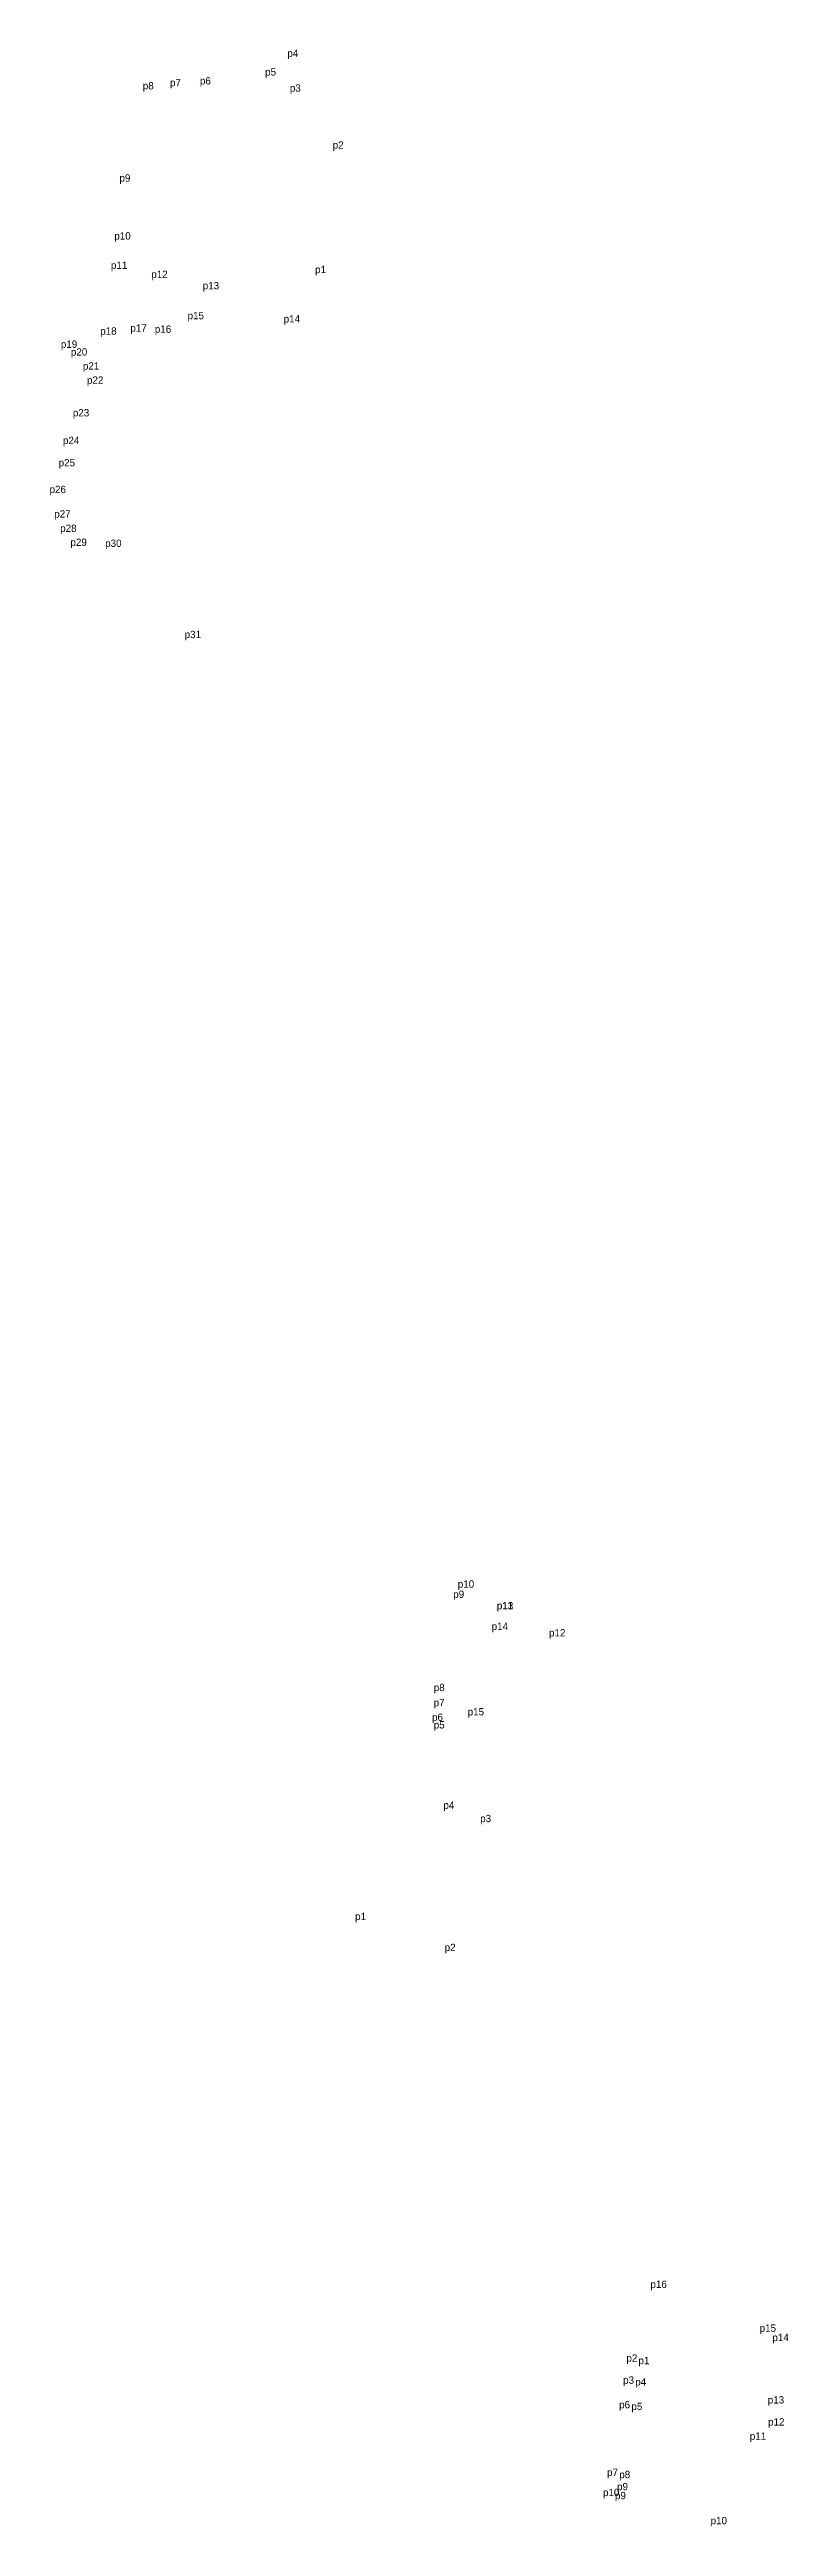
# Model space of a CAD drawing. Extents: x -2 to 54773767, y -1 to 183694297.
# Drawn here: x 539062 to 539243, y 1836732 to 1837340 of the extents above; entities that cross this region are included whole.
import ezdxf

# ---------------------------------------------------------------- set-up
doc = ezdxf.new("R2010")
doc.units = 0
doc.layers.add('Level 12', color=7, linetype='Continuous')
doc.layers.add('Level 7', color=7, linetype='Continuous')

msp = doc.modelspace()

# ---------------------------------------------------------------- texts
at = {"layer": 'Level 12'}
for s, p in [('p5', (539114.962, 1837333.702)), ('p4', (539120.427, 1837338.287)), ('p8', (539084.952, 1837330.3)), ('p7', (539091.628, 1837331.076)), ('p6', (539098.962, 1837331.519)), ('p3', (539121.034, 1837329.739)), ('p2', (539131.548, 1837315.77)), ('p9', (539079.223, 1837307.661)), ('p10', (539077.961, 1837293.467)), ('p11', (539077.128, 1837286.253)), ('p1', (539127.22, 1837285.221)), ('p12', (539087.03, 1837284.043)), ('p13', (539099.662, 1837281.261)), ('p15', (539095.935, 1837273.915)), ('p14', (539119.517, 1837273.118)), ('p19', (539064.846, 1837266.901)), ('p18', (539074.505, 1837270.122)), ('p17', (539081.899, 1837270.861)), ('p16', (539087.9, 1837270.596)), ('p20', (539067.301, 1837265)), ('p21', (539070.245, 1837261.564)), ('p22', (539071.247, 1837258.09)), ('p23', (539067.788, 1837250.077)), ('p24', (539065.353, 1837243.29)), ('p25', (539064.304, 1837237.824)), ('p26', (539062.06, 1837231.268)), ('p27', (539063.214, 1837225.253)), ('p28', (539064.675, 1837221.731)), ('p29', (539067.186, 1837218.307)), ('p30', (539075.718, 1837218.062)), ('p31', (539095.212, 1837195.679)), ('p10', (539162.243, 1836962.702)), ('p9', (539161.12, 1836960.195)), ('p11', (539171.795, 1836957.411)), ('p13', (539171.83, 1836957.382)), ('p14', (539170.543, 1836952.328)), ('p12', (539184.619, 1836950.742)), ('p7', (539156.321, 1836933.618)), ('p8', (539156.338, 1836937.324)), ('p6', (539155.916, 1836930.019)), ('p5', (539156.334, 1836928.159)), ('p15', (539164.661, 1836931.365)), ('p4', (539158.71, 1836908.448)), ('p3', (539167.728, 1836905.176)), ('p1', (539137.049, 1836881.157)), ('p2', (539159.011, 1836873.541)), ('p16', (539209.502, 1836790.897)), ('p16', (539209.502, 1836790.897)), ('p15', (539236.302, 1836780.153)), ('p15', (539236.302, 1836780.153)), ('p14', (539239.423, 1836777.848)), ('p14', (539239.423, 1836777.848)), ('p2', (539203.61, 1836772.797)), ('p1', (539206.566, 1836772.197)), ('p3', (539202.805, 1836767.384)), ('p4', (539205.775, 1836766.95)), ('p13', (539238.3, 1836762.544)), ('p13', (539238.3, 1836762.544)), ('p6', (539201.827, 1836761.37)), ('p5', (539204.832, 1836760.937)), ('p12', (539238.368, 1836757.144)), ('p12', (539238.368, 1836757.144)), ('p11', (539233.89, 1836753.644)), ('p11', (539233.89, 1836753.644)), ('p7', (539198.855, 1836744.762)), ('p8', (539201.859, 1836744.233)), ('p10', (539197.863, 1836739.824)), ('p9', (539200.79, 1836739.07)), ('p9', (539201.306, 1836741.274)), ('p9', (539201.306, 1836741.274)), ('p10', (539224.267, 1836732.923)), ('p10', (539224.267, 1836732.923))]:
    msp.add_text(s, height=1.8, dxfattribs=at).set_placement(p)

# ---------------------------------------------------------------- linework, layer by layer
at = {"layer": 'Level 7'}
for p, q in [((539120.427, 1837338.287), (539120.427, 1837338.287)), ((539084.952, 1837330.3), (539084.952, 1837330.3)), ((539091.628, 1837331.076), (539091.628, 1837331.076)), ((539098.962, 1837331.519), (539098.962, 1837331.519)), ((539114.962, 1837333.702), (539114.962, 1837333.702)), ((539121.034, 1837329.739), (539121.034, 1837329.739)), ((539131.548, 1837315.77), (539131.548, 1837315.77)), ((539079.223, 1837307.661), (539079.223, 1837307.661)), ((539077.961, 1837293.467), (539077.961, 1837293.467)), ((539077.128, 1837286.253), (539077.128, 1837286.253)), ((539087.03, 1837284.043), (539087.03, 1837284.043)), ((539099.662, 1837281.261), (539099.662, 1837281.261)), ((539127.22, 1837285.221), (539127.22, 1837285.221)), ((539074.505, 1837270.122), (539074.505, 1837270.122)), ((539081.899, 1837270.861), (539081.899, 1837270.861)), ((539087.9, 1837270.596), (539087.9, 1837270.596)), ((539095.935, 1837273.915), (539095.935, 1837273.915)), ((539119.517, 1837273.118), (539119.517, 1837273.118)), ((539064.846, 1837266.901), (539064.846, 1837266.901)), ((539067.301, 1837265), (539067.301, 1837265)), ((539070.245, 1837261.564), (539070.245, 1837261.564)), ((539071.247, 1837258.09), (539071.247, 1837258.09)), ((539067.788, 1837250.077), (539067.788, 1837250.077)), ((539065.353, 1837243.29), (539065.353, 1837243.29)), ((539064.304, 1837237.824), (539064.304, 1837237.824)), ((539062.06, 1837231.268), (539062.06, 1837231.268)), ((539063.214, 1837225.253), (539063.214, 1837225.253)), ((539064.675, 1837221.731), (539064.675, 1837221.731)), ((539067.186, 1837218.307), (539067.186, 1837218.307)), ((539075.718, 1837218.062), (539075.718, 1837218.062)), ((539095.212, 1837195.679), (539095.212, 1837195.679)), ((539161.12, 1836960.195), (539161.12, 1836960.195)), ((539162.243, 1836962.702), (539162.243, 1836962.702)), ((539170.543, 1836952.328), (539170.543, 1836952.328)), ((539171.795, 1836957.411), (539171.795, 1836957.411)), ((539171.83, 1836957.382), (539171.83, 1836957.382)), ((539184.619, 1836950.742), (539184.619, 1836950.742)), ((539156.338, 1836937.324), (539156.338, 1836937.324)), ((539155.916, 1836930.019), (539155.916, 1836930.019)), ((539156.321, 1836933.618), (539156.321, 1836933.618)), ((539156.334, 1836928.159), (539156.334, 1836928.159)), ((539164.661, 1836931.365), (539164.661, 1836931.365)), ((539158.71, 1836908.448), (539158.71, 1836908.448)), ((539167.728, 1836905.176), (539167.728, 1836905.176)), ((539137.049, 1836881.157), (539137.049, 1836881.157)), ((539159.011, 1836873.541), (539159.011, 1836873.541)), ((539209.502, 1836790.897), (539209.502, 1836790.897)), ((539209.502, 1836790.897), (539209.502, 1836790.897)), ((539236.302, 1836780.153), (539236.302, 1836780.153)), ((539236.302, 1836780.153), (539236.302, 1836780.153)), ((539239.423, 1836777.848), (539239.423, 1836777.848)), ((539239.423, 1836777.848), (539239.423, 1836777.848)), ((539203.61, 1836772.797), (539203.61, 1836772.797)), ((539206.566, 1836772.197), (539206.566, 1836772.197)), ((539202.805, 1836767.384), (539202.805, 1836767.384)), ((539205.775, 1836766.95), (539205.775, 1836766.95)), ((539201.827, 1836761.37), (539201.827, 1836761.37)), ((539204.832, 1836760.937), (539204.832, 1836760.937)), ((539238.3, 1836762.544), (539238.3, 1836762.544)), ((539238.3, 1836762.544), (539238.3, 1836762.544)), ((539233.89, 1836753.644), (539233.89, 1836753.644)), ((539233.89, 1836753.644), (539233.89, 1836753.644)), ((539238.368, 1836757.144), (539238.368, 1836757.144)), ((539238.368, 1836757.144), (539238.368, 1836757.144)), ((539197.863, 1836739.824), (539197.863, 1836739.824)), ((539198.855, 1836744.762), (539198.855, 1836744.762)), ((539201.306, 1836741.274), (539201.306, 1836741.274)), ((539201.306, 1836741.274), (539201.306, 1836741.274)), ((539201.859, 1836744.233), (539201.859, 1836744.233)), ((539200.79, 1836739.07), (539200.79, 1836739.07)), ((539224.267, 1836732.923), (539224.267, 1836732.923)), ((539224.267, 1836732.923), (539224.267, 1836732.923))]:
    msp.add_line(p, q, dxfattribs=at)

msp.set_redraw_order([(e.dxf.handle, doc.entitydb.next_handle()) for e in msp.query("TEXT MTEXT ATTDEF DIMENSION ARC_DIMENSION")])  # texts and dimensions are drawn at this point

doc.saveas('drawing.dxf')
